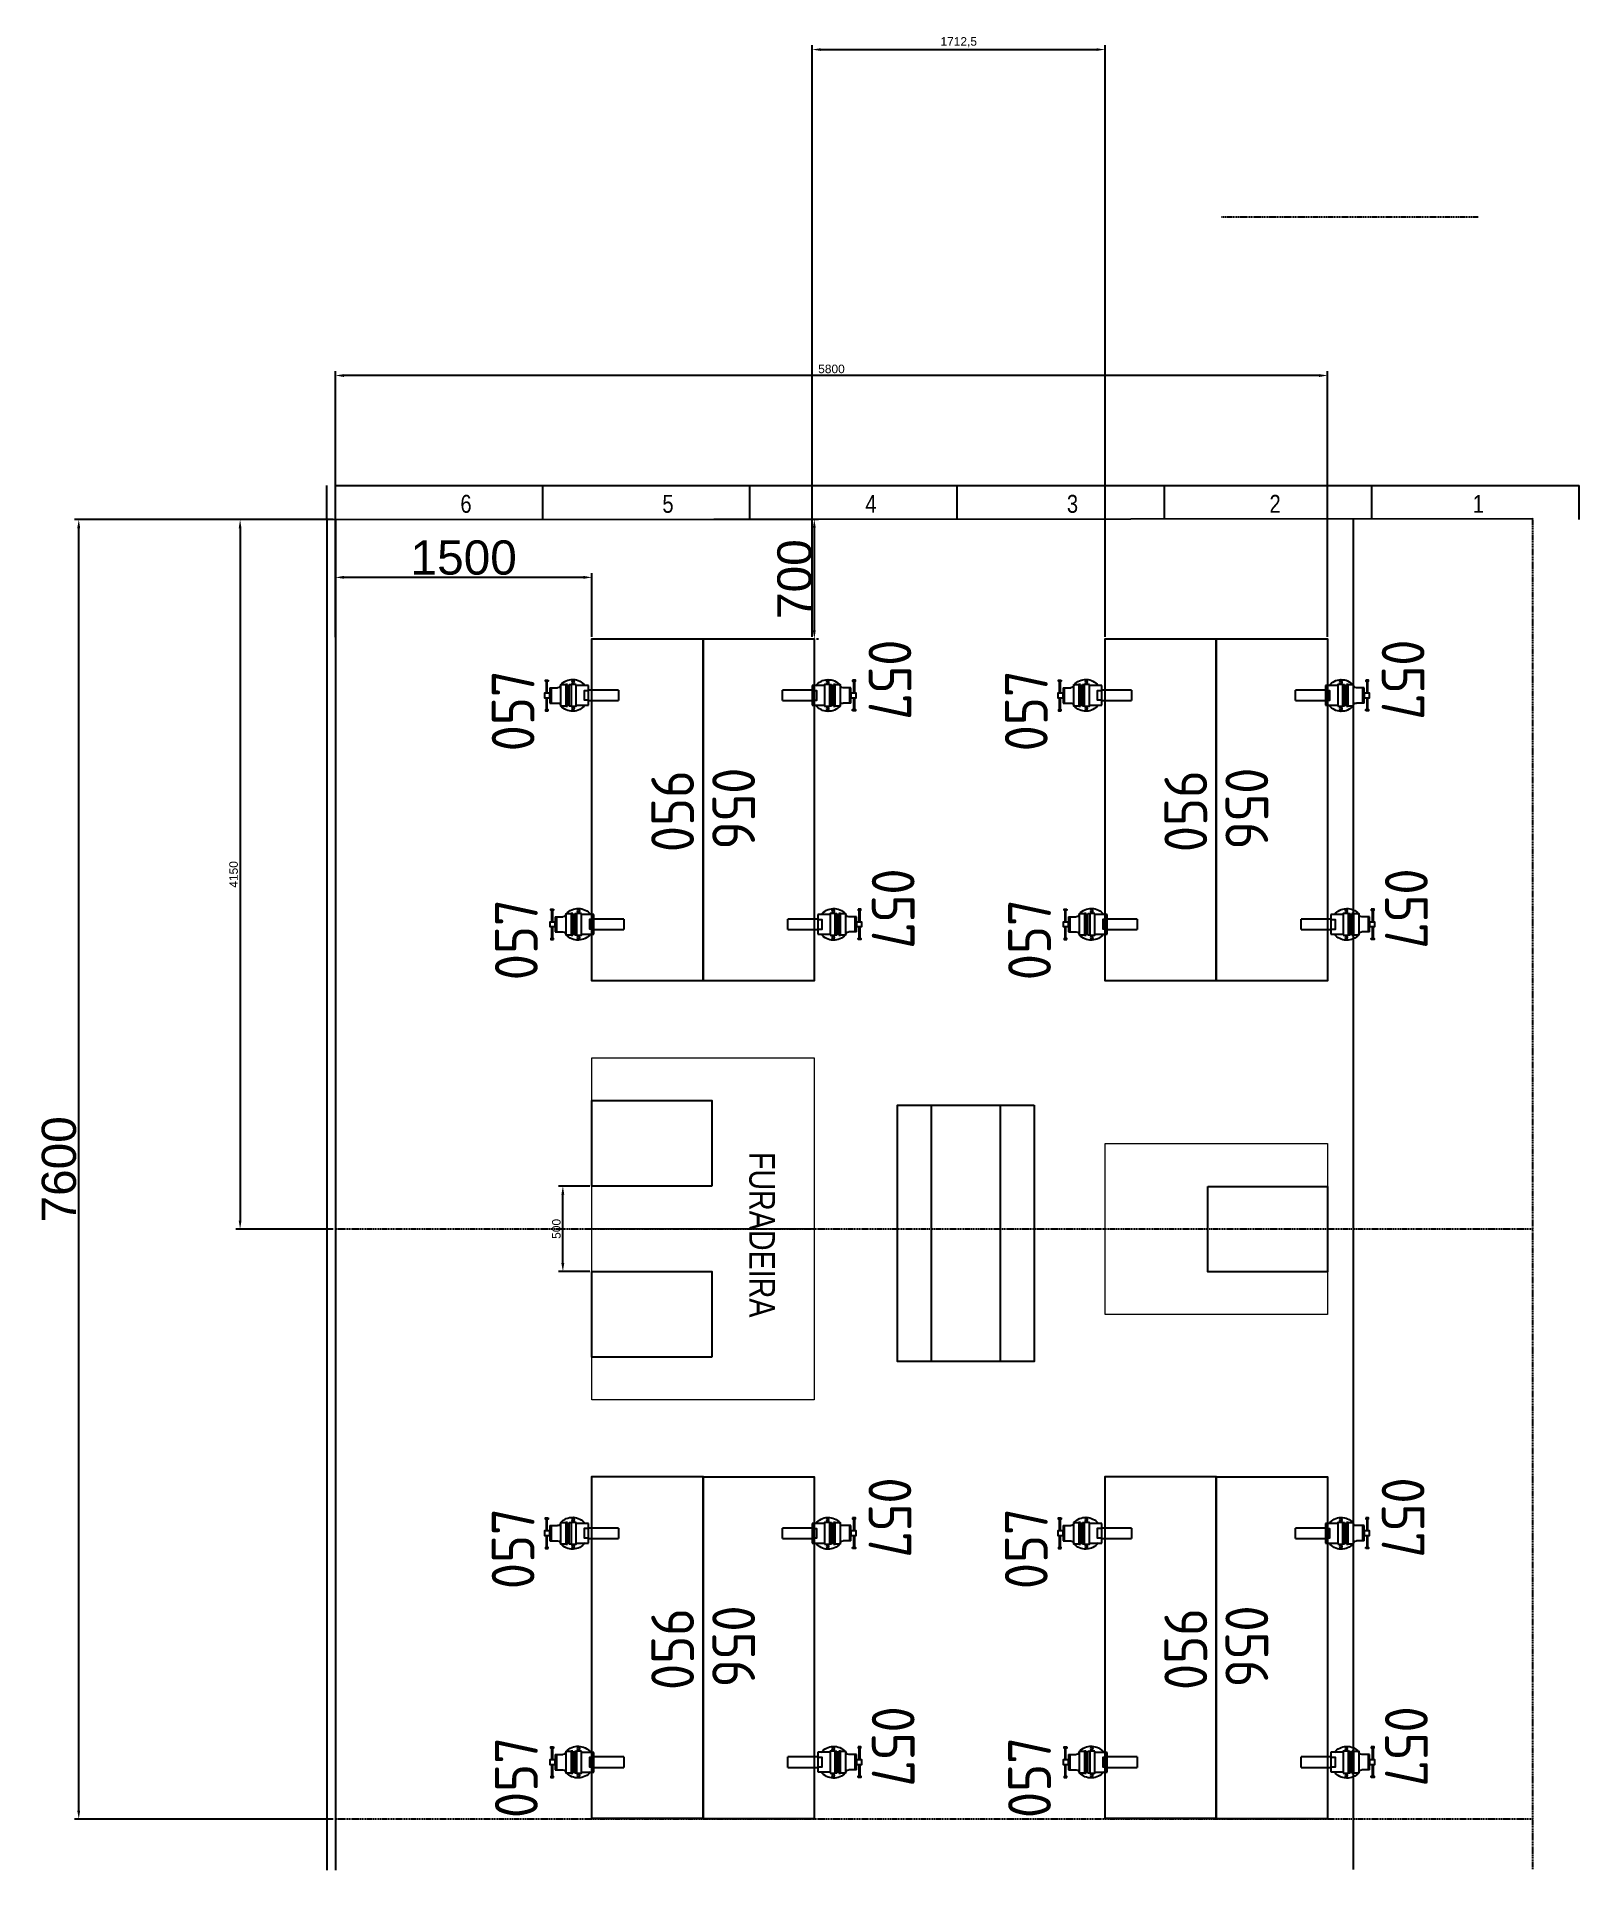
# Model space of a CAD drawing. Header units: millimetres. Extents: x 18768 to 1484868, y -11027 to 520152.
# Drawn here: x 1369951 to 1378969, y 295549 to 306273 of the extents above; entities that cross this region are included whole.
import ezdxf
from ezdxf.enums import TextEntityAlignment as Align

# ---------------------------------------------------------------- set-up
doc = ezdxf.new("R2010")
doc.units = ezdxf.units.MM
doc.linetypes.add('CENTER', pattern=[2.71, 2.2, -0.22, 0.07, -0.22])
doc.linetypes.add('DASHED2', pattern=[9.525, 6.35, -3.175])
for name, color, linetype in [('A Construir', 1, 'Continuous'), ('L025-TEXTO', 7, 'Continuous'), ('L035-ARRANJO-EXISTENTE', 180, 'Continuous'), ('L035-TEXTO', 40, 'Continuous'), ('LCENTRO', 1, 'CENTER'), ('PAREDES', 7, 'Continuous')]:
    doc.layers.add(name, color=color, linetype=linetype)
doc.styles.add('ISO-CP--25', font='isocp.shx', dxfattribs={"height": 250})
doc.styles.get("Standard").update_dxf_attribs({"font": 'arial.ttf'})
doc.dimstyles.new('Anotativo', dxfattribs={"dimscale": 0, "dimtxt": 2.5, "dimasz": 2.5, "dimexe": 1.25, "dimexo": 0.625, "dimtad": 1, "dimtxsty": 'Standard', "dimcen": 2.5, "dimadec": 0, "dimazin": 0, "dimtfac": 1, "dimtmove": 0, "dimatfit": 3, "dimfxl": 1, "dimarcsym": 0})

msp = doc.modelspace()

# ---------------------------------------------------------------- texts
at = {"layer": 'L035-TEXTO', "width": 0.8}
for s, p in [('6', (1372427.955, 303488.771)), ('6', (1372427.955, 303488.771)), ('5', (1373608.809, 303488.771)), ('5', (1373608.809, 303488.771)), ('4', (1374795.164, 303488.771)), ('4', (1374795.164, 303488.771)), ('3', (1375973.382, 303488.771)), ('3', (1375973.382, 303488.771)), ('2', (1377157.732, 303488.771)), ('2', (1377157.732, 303488.771)), ('1', (1378345.748, 303488.771)), ('1', (1378345.748, 303488.771))]:
    msp.add_text(s, height=105, dxfattribs=at).set_placement(p)
msp.add_text('FURADEIRA', height=150, rotation=270, dxfattribs=at).set_placement((1374116.772, 299751.426))

# ---------------------------------------------------------------- blocks, each defined once
blk = doc.blocks.new('BL_SENAI_id9310100290')
at = {"layer": 'L035-ARRANJO-EXISTENTE', "color": 0}
for p, q in [((-340, 112), (-340, 227)), ((-340, 227), (-272, 227)), ((-228, 233), (-238, 233)), ((-238, 219), (-238, 106)), ((-228, 106), (-228, 233)), ((-217, 106), (-217, 233)), ((-217, 233), (-207, 233)), ((-207, 219), (-207, 106)), ((-515, 200), (-515, 139)), ((-515, 200), (-340, 200)), ((-340, 139), (-515, 139)), ((-272, 112), (-340, 112)), ((-178, 144), (-178, 195)), ((-114, 214), (-159, 214)), ((-114, 125), (-159, 125)), ((-121, 214), (-121, 125)), ((-114, 214), (-114, 125)), ((-238, 106), (-228, 106)), ((-207, 106), (-217, 106))]:
    blk.add_line(p, q, dxfattribs=at)
for points in [[(-268, 233), (-238, 233), (-238, 106), (-268, 106)], [(-178, 233), (-207, 233), (-207, 106), (-178, 106)], [(-104, 259), (-104, 252), (-88, 252), (-88, 259)], [(-340, 143), (-340, 197), (-314, 197), (-314, 143)], [(-114, 156), (-114, 183), (-83, 183), (-83, 156)], [(-104, 80), (-104, 86), (-88, 86), (-88, 80)]]:
    blk.add_lwpolyline(points, close=True, dxfattribs=at)
for points in [[(-99, 183), (-99, 252), (-92, 252), (-92, 183)], [(-92, 156), (-92, 86), (-99, 86), (-99, 156)]]:
    blk.add_lwpolyline(points, dxfattribs=at)
for centre in [(-250, 248), (-250, 92)]:
    blk.add_circle(centre, 7.45, dxfattribs=at)
for centre, radius, start, end in [((-247, 170), 92.8, 41.7386, 141.8707), ((-272, 231), 4.33, 270, 0), ((-159, 233), 19, 180, 270), ((-247, 170), 92.8, 218.1293, 318.2614), ((-272, 108), 4.33, 0, 90), ((-159, 106), 19, 90, 180)]:
    blk.add_arc(centre, radius, start, end, dxfattribs=at)
at = {"layer": 'L025-TEXTO', "style": 'ISO-CP--25'}
blk.add_attdef('rmp_mt_codmaterial', (15, 15), '', height=40, dxfattribs=at)
at = {"layer": 'L025-TEXTO', "style": 'ISO-CP--25', "flags": 1}
for tag in ['rmp_mt_nomeunid', 'rmp_mt_potencia', 'rmp_mt_cod']:
    blk.add_attdef(tag, (15, 15), '', height=40, dxfattribs=at)
blk = doc.blocks.new('BL_SENAI_id9320240650')
at = {"layer": 'L035-ARRANJO-EXISTENTE', "color": 0}
blk.add_lwpolyline([(-595, 399), (-595, -251), (1405, -251), (1405, 399)], close=True, dxfattribs=at)
at = {"layer": 'L025-TEXTO', "style": 'ISO-CP--25'}
blk.add_attdef('rmp_mt_codmaterial', (15, 15), '', height=40, dxfattribs=at)
at = {"layer": 'L025-TEXTO', "style": 'ISO-CP--25', "flags": 1}
for tag in ['rmp_mt_nomeunid', 'rmp_mt_potencia', 'rmp_mt_cod']:
    blk.add_attdef(tag, (15, 15), '', height=40, dxfattribs=at)
blk = doc.blocks.new('*D525')
at = {"layer": 'DEFPOINTS', "color": 0, "linetype": 'ByBlock', "lineweight": 15, "transparency": 16777216}
for p in [(1370197, 303449), (1371697, 303449), (1371697, 295849)]:
    blk.add_point(p, dxfattribs=at)
at = {"layer": 'PAREDES', "color": 0, "linetype": 'ByBlock', "lineweight": -2, "transparency": 16777216}
for p, q in [((1371684, 303449), (1370172, 303449)), ((1370197, 295899), (1370197, 303399)), ((1371684, 295849), (1370172, 295849))]:
    blk.add_line(p, q, dxfattribs=at)
at = {"layer": 'PAREDES', "color": 0, "linetype": 'ByBlock', "lineweight": 15, "transparency": 16777216}
for points in [[(1370188, 303399), (1370205, 303399), (1370197, 303449)], [(1370188, 295899), (1370205, 295899), (1370197, 295849)]]:
    blk.add_solid(points, dxfattribs=at)
at = {"layer": 'PAREDES', "color": 0, "linetype": 'ByBlock', "lineweight": 15, "transparency": 16777216, "insert": (1370082, 299649), "char_height": 200, "attachment_point": 5, "rotation": 90}
blk.add_mtext('7600', dxfattribs=at)
blk = doc.blocks.new('*D526')
at = {"layer": 'DEFPOINTS', "color": 0, "linetype": 'ByBlock', "lineweight": 15, "transparency": 16777216}
for p in [(1371697, 303111), (1371697, 302749), (1373197, 302751)]:
    blk.add_point(p, dxfattribs=at)
at = {"layer": 'PAREDES', "color": 0, "linetype": 'ByBlock', "lineweight": -2, "transparency": 16777216}
for p, q in [((1371697, 302762), (1371697, 303136)), ((1373147, 303111), (1371747, 303111)), ((1373197, 302764), (1373197, 303136))]:
    blk.add_line(p, q, dxfattribs=at)
at = {"layer": 'PAREDES', "color": 0, "linetype": 'ByBlock', "lineweight": 15, "transparency": 16777216}
for points in [[(1371747, 303120), (1371747, 303103), (1371697, 303111)], [(1373147, 303120), (1373147, 303103), (1373197, 303111)]]:
    blk.add_solid(points, dxfattribs=at)
at = {"layer": 'PAREDES', "color": 0, "linetype": 'ByBlock', "lineweight": 15, "transparency": 16777216, "insert": (1372447, 303226), "char_height": 200, "attachment_point": 5}
blk.add_mtext('1500', dxfattribs=at)
blk = doc.blocks.new('*D527')
at = {"layer": 'DEFPOINTS', "color": 0, "linetype": 'ByBlock', "lineweight": 15, "transparency": 16777216}
for p in [(1373897, 303451), (1374497, 303451), (1374497, 302751)]:
    blk.add_point(p, dxfattribs=at)
at = {"layer": 'PAREDES', "color": 0, "linetype": 'ByBlock', "lineweight": -2, "transparency": 16777216}
for p, q in [((1373909, 303451), (1374522, 303451)), ((1374497, 302801), (1374497, 303401)), ((1374509, 302751), (1374522, 302751))]:
    blk.add_line(p, q, dxfattribs=at)
at = {"layer": 'PAREDES', "color": 0, "linetype": 'ByBlock', "lineweight": 15, "transparency": 16777216}
for points in [[(1374488, 303401), (1374505, 303401), (1374497, 303451)], [(1374488, 302801), (1374505, 302801), (1374497, 302751)]]:
    blk.add_solid(points, dxfattribs=at)
at = {"layer": 'PAREDES', "color": 0, "linetype": 'ByBlock', "lineweight": 15, "transparency": 16777216, "insert": (1374382, 303101), "char_height": 200, "attachment_point": 5, "rotation": 90}
blk.add_mtext('700', dxfattribs=at)
blk = doc.blocks.new('*D793')
at = {"layer": 'A Construir', "color": 0, "linetype": 'ByBlock', "lineweight": -2, "transparency": 16777216}
for p, q in [((1371697, 302764), (1371697, 304317)), ((1377447, 304292), (1371747, 304292)), ((1377497, 302764), (1377497, 304317))]:
    blk.add_line(p, q, dxfattribs=at)
at = {"layer": 'A Construir', "color": 0, "linetype": 'ByBlock', "lineweight": 15, "transparency": 16777216}
for points in [[(1371747, 304300), (1371747, 304283), (1371697, 304292)], [(1377447, 304300), (1377447, 304283), (1377497, 304292)]]:
    blk.add_solid(points, dxfattribs=at)
at = {"layer": 'DEFPOINTS', "color": 0, "linetype": 'ByBlock', "lineweight": 15, "transparency": 16777216}
for p in [(1371697, 304292), (1371697, 302751), (1377497, 302751)]:
    blk.add_point(p, dxfattribs=at)
at = {"layer": 'A Construir', "color": 0, "linetype": 'ByBlock', "lineweight": 15, "transparency": 16777216, "insert": (1374597, 304330), "char_height": 50, "attachment_point": 5}
blk.add_mtext('5800', dxfattribs=at)
blk = doc.blocks.new('*D794')
at = {"layer": 'DEFPOINTS', "color": 0, "linetype": 'ByBlock', "lineweight": 15, "transparency": 16777216}
for p in [(1373027, 299551), (1373197, 299551, -50), (1373197, 299051)]:
    blk.add_point(p, dxfattribs=at)
at = {"layer": 'PAREDES', "color": 0, "linetype": 'ByBlock', "lineweight": -2, "transparency": 16777216}
for p, q in [((1373184, 299551), (1373002, 299551)), ((1373027, 299101), (1373027, 299501)), ((1373184, 299051), (1373002, 299051))]:
    blk.add_line(p, q, dxfattribs=at)
at = {"layer": 'PAREDES', "color": 0, "linetype": 'ByBlock', "lineweight": 15, "transparency": 16777216}
for points in [[(1373018, 299501), (1373035, 299501), (1373027, 299551)], [(1373018, 299101), (1373035, 299101), (1373027, 299051)]]:
    blk.add_solid(points, dxfattribs=at)
at = {"layer": 'PAREDES', "color": 0, "linetype": 'ByBlock', "lineweight": 15, "transparency": 16777216, "insert": (1372989, 299301), "char_height": 50, "attachment_point": 5, "rotation": 90}
blk.add_mtext('500', dxfattribs=at)
blk = doc.blocks.new('*D795')
at = {"layer": 'A Construir', "color": 0, "linetype": 'ByBlock', "lineweight": -2, "transparency": 16777216}
for p, q in [((1371684, 303449), (1371115, 303449)), ((1371140, 303399), (1371140, 299349)), ((1371684, 299299), (1371115, 299299))]:
    blk.add_line(p, q, dxfattribs=at)
at = {"layer": 'A Construir', "color": 0, "linetype": 'ByBlock', "lineweight": 15, "transparency": 16777216}
for points in [[(1371132, 303399), (1371148, 303399), (1371140, 303449)], [(1371132, 299349), (1371148, 299349), (1371140, 299299)]]:
    blk.add_solid(points, dxfattribs=at)
at = {"layer": 'DEFPOINTS', "color": 0, "linetype": 'ByBlock', "lineweight": 15, "transparency": 16777216}
for p in [(1371697, 303449), (1371140, 299299), (1371697, 299299)]:
    blk.add_point(p, dxfattribs=at)
at = {"layer": 'A Construir', "color": 0, "linetype": 'ByBlock', "lineweight": 15, "transparency": 16777216, "insert": (1371102, 301374), "char_height": 50, "attachment_point": 5, "rotation": 90}
blk.add_mtext('4150', dxfattribs=at)
blk = doc.blocks.new('*D797')
at = {"layer": 'A Construir', "color": 0, "linetype": 'ByBlock', "lineweight": -2, "transparency": 16777216}
for p, q in [((1374484, 302764), (1374484, 306223)), ((1374534, 306198), (1376147, 306198)), ((1376197, 302764), (1376197, 306223))]:
    blk.add_line(p, q, dxfattribs=at)
at = {"layer": 'A Construir', "color": 0, "linetype": 'ByBlock', "lineweight": 15, "transparency": 16777216}
for points in [[(1374534, 306206), (1374534, 306190), (1374484, 306198)], [(1376147, 306206), (1376147, 306190), (1376197, 306198)]]:
    blk.add_solid(points, dxfattribs=at)
at = {"layer": 'DEFPOINTS', "color": 0, "linetype": 'ByBlock', "lineweight": 15, "transparency": 16777216}
for p in [(1376197, 306198), (1374484, 302751), (1376197, 302751)]:
    blk.add_point(p, dxfattribs=at)
at = {"layer": 'A Construir', "color": 0, "linetype": 'ByBlock', "lineweight": 15, "transparency": 16777216, "insert": (1375341, 306241), "char_height": 50, "attachment_point": 5}
blk.add_mtext('1712,5', dxfattribs=at)

# ---------------------------------------------------------------- dimensions: what is measured, and where the dimension line sits
at = {"layer": 'A Construir', "linetype": 'ByBlock', "lineweight": 15}
for base, p1, p2, picture, middle in [((1376196.769, 306198.126), (1374484.272, 302751.43), (1376196.769, 302751.43), '*D797', (1375340.52, 306240.674)), ((1371696.771, 304291.54), (1377496.769, 302751.43), (1371696.771, 302751.43), '*D793', (1374596.77, 304329.568))]:
    dim = msp.add_linear_dim(base=base, p1=p1, p2=p2, dimstyle='Anotativo', dxfattribs=at)
    dim.commit()
    dim.dimension.update_dxf_attribs({"geometry": picture, "text_midpoint": middle})
dim = msp.add_aligned_dim(p1=(1371696.771, 303449.486), p2=(1371696.771, 299299.486), distance=-556.74, dimstyle='Anotativo', dxfattribs=at)
dim.commit()
dim.dimension.update_dxf_attribs({"geometry": '*D795', "text_midpoint": (1371102.002, 301374.486)})
at = {"layer": 'PAREDES', "linetype": 'ByBlock', "lineweight": 15}
for base, p1, p2, picture, middle in [((1370196.771, 303449.486), (1371696.771, 295849.486), (1371696.771, 303449.486), '*D525', (1370082.156, 299649.486)), ((1374496.772, 303451.428), (1374496.772, 302751.43), (1373896.771, 303451.428), '*D527', (1374382.157, 303101.429))]:
    dim = msp.add_linear_dim(base=base, p1=p1, p2=p2, angle=90, dimstyle='Anotativo', override={"dimtxt": 10}, dxfattribs=at)
    dim.commit()
    dim.dimension.update_dxf_attribs({"geometry": picture, "text_midpoint": middle})
dim = msp.add_linear_dim(base=(1371696.771, 303111.43), p1=(1373196.772, 302751.43), p2=(1371696.771, 302749.486), dimstyle='Anotativo', override={"dimtxt": 10}, dxfattribs=at)
dim.commit()
dim.dimension.update_dxf_attribs({"geometry": '*D526', "text_midpoint": (1372446.771, 303226.045)})
dim = msp.add_linear_dim(base=(1373026.772, 299551.426), p1=(1373196.772, 299051.426), p2=(1373196.772, 299551.426, -50), angle=270, dimstyle='Anotativo', dxfattribs=at)
dim.commit()
dim.dimension.update_dxf_attribs({"geometry": '*D794', "text_midpoint": (1372988.743, 299301.426)})

# ---------------------------------------------------------------- linework, layer by layer
at = {"color": 1, "linetype": 'DASHED2'}
for p, q in [((1376876.771, 305219.483), (1378376.774, 305219.483)), ((1378696.765, 295555.569), (1378696.765, 303455.569)), ((1378696.765, 299299.486), (1371696.771, 299299.486)), ((1378696.765, 295849.486), (1371696.771, 295849.486))]:
    msp.add_line(p, q, dxfattribs=at)
at = {"color": 1}
for p, q in [((1371646.771, 303449.486), (1371646.771, 303649.486)), ((1371696.771, 303449.486), (1371696.771, 303649.486)), ((1371696.771, 303449.486), (1371696.771, 303649.486)), ((1372908.771, 303449.486), (1372908.771, 303649.486)), ((1372908.771, 303449.486), (1372908.771, 303649.486)), ((1374120.771, 303449.486), (1374120.771, 303649.486)), ((1374120.771, 303449.486), (1374120.771, 303649.486)), ((1375332.771, 303449.486), (1375332.771, 303649.486)), ((1375332.771, 303449.486), (1375332.771, 303649.486)), ((1376544.771, 303449.486), (1376544.771, 303649.486)), ((1376544.771, 303449.486), (1376544.771, 303649.486)), ((1377756.771, 303449.486), (1377756.771, 303649.486)), ((1377756.771, 303449.486), (1377756.771, 303649.486)), ((1378968.771, 303449.486), (1378968.771, 303649.486)), ((1378968.771, 303449.486), (1378968.771, 303649.486))]:
    msp.add_line(p, q, dxfattribs=at)
for p, q in [((1371646.771, 303449.486), (1371646.771, 295549.486)), ((1371696.771, 303449.486), (1371696.771, 295549.486)), ((1377646.769, 303454.663), (1377646.769, 295554.663)), ((1375182.314, 298524.718), (1375182.314, 300024.718)), ((1375582.314, 300024.718), (1375582.314, 298524.718))]:
    msp.add_line(p, q)
at = {"elevation": -50}
msp.add_lwpolyline([(1373896.772, 299551.426), (1373196.772, 299551.426), (1373196.772, 300051.426), (1373896.772, 300051.426)], close=True, dxfattribs=at)
for points in [[(1375782.314, 300024.718), (1375782.314, 298524.718), (1374982.314, 298524.718), (1374982.314, 300024.718)], [(1376796.769, 299549.486), (1377496.769, 299549.486), (1377496.769, 299049.486), (1376796.769, 299049.486)], [(1373896.772, 298551.426), (1373196.772, 298551.426), (1373196.772, 299051.426), (1373896.772, 299051.426)]]:
    msp.add_lwpolyline(points, close=True)
at = {"layer": 'LCENTRO', "linetype": 'ByBlock', "lineweight": 15}
for points in [[(1374496.772, 299301.426), (1373196.772, 299301.426), (1373196.772, 300301.426), (1374496.772, 300301.426), (1374496.772, 299301.426)], [(1376196.769, 299799.486), (1377496.769, 299799.486), (1377496.769, 298799.486), (1376196.769, 298799.486), (1376196.769, 299799.486)], [(1374496.772, 298301.426), (1373196.772, 298301.426), (1373196.772, 299301.426), (1374496.772, 299301.426), (1374496.772, 298301.426)]]:
    msp.add_lwpolyline(points, dxfattribs=at)
at = {"layer": 'PAREDES'}
for p, q in [((1371696.771, 303649.486), (1378968.771, 303649.486)), ((1371646.771, 303449.486), (1378696.765, 303455.569))]:
    msp.add_line(p, q, dxfattribs=at)

# ---------------------------------------------------------------- block references
at = {"layer": 'L035-ARRANJO-EXISTENTE'}
ref = msp.add_blockref('BL_SENAI_id9320240650', (1373447.692, 301346.801), dxfattribs=dict(at, xscale=-1, rotation=270))
ref.add_attrib('rmp_mt_codmaterial', '056', dxfattribs={"layer": 'L025-TEXTO', "height": 250, "rotation": 90, "style": 'ISO-CP--25'}).set_placement((1373793.412, 301743.739), align=Align.CENTER)
ref = msp.add_blockref('BL_SENAI_id9320240650', (1374245.852, 302156.059), dxfattribs=dict(at, xscale=-1, rotation=90))
ref.add_attrib('rmp_mt_codmaterial', '056', dxfattribs={"layer": 'L025-TEXTO', "height": 250, "rotation": 270, "style": 'ISO-CP--25'}).set_placement((1373900.131, 301759.121), align=Align.CENTER)
ref = msp.add_blockref('BL_SENAI_id9320240650', (1376447.688, 301346.801), dxfattribs=dict(at, xscale=-1, rotation=270))
ref.add_attrib('rmp_mt_codmaterial', '056', dxfattribs={"layer": 'L025-TEXTO', "height": 250, "rotation": 90, "style": 'ISO-CP--25'}).set_placement((1376793.409, 301743.739), align=Align.CENTER)
ref = msp.add_blockref('BL_SENAI_id9320240650', (1377245.849, 302156.059), dxfattribs=dict(at, xscale=-1, rotation=90))
ref.add_attrib('rmp_mt_codmaterial', '056', dxfattribs={"layer": 'L025-TEXTO', "height": 250, "rotation": 270, "style": 'ISO-CP--25'}).set_placement((1376900.128, 301759.121), align=Align.CENTER)
ref = msp.add_blockref('BL_SENAI_id9310100290', (1374824.94, 302590.362), dxfattribs=dict(at, xscale=-1, rotation=180))
ref.add_attrib('rmp_mt_codmaterial', '057', dxfattribs={"layer": 'L025-TEXTO', "height": 250, "rotation": 270, "style": 'ISO-CP--25'}).set_placement((1374813.682, 302510.831), align=Align.CENTER)
ref = msp.add_blockref('BL_SENAI_id9310100290', (1377824.936, 302590.362), dxfattribs=dict(at, xscale=-1, rotation=180))
ref.add_attrib('rmp_mt_codmaterial', '057', dxfattribs={"layer": 'L025-TEXTO', "height": 250, "rotation": 270, "style": 'ISO-CP--25'}).set_placement((1377813.679, 302510.831), align=Align.CENTER)
ref = msp.add_blockref('BL_SENAI_id9310100290', (1372836.604, 302251.238), dxfattribs=dict(at, xscale=-1))
ref.add_attrib('rmp_mt_codmaterial', '057', dxfattribs={"layer": 'L025-TEXTO', "height": 250, "rotation": 90, "style": 'ISO-CP--25'}).set_placement((1372860.828, 302330.769), align=Align.CENTER)
ref = msp.add_blockref('BL_SENAI_id9310100290', (1375836.601, 302251.238), dxfattribs=dict(at, xscale=-1))
ref.add_attrib('rmp_mt_codmaterial', '057', dxfattribs={"layer": 'L025-TEXTO', "height": 250, "rotation": 90, "style": 'ISO-CP--25'}).set_placement((1375860.825, 302330.769), align=Align.CENTER)
ref = msp.add_blockref('BL_SENAI_id9310100290', (1374856.94, 301251.622), dxfattribs=dict(at, xscale=-1, rotation=180))
ref.add_attrib('rmp_mt_codmaterial', '057', dxfattribs={"layer": 'L025-TEXTO', "height": 250, "rotation": 270, "style": 'ISO-CP--25'}).set_placement((1374832.716, 301172.091), align=Align.CENTER)
ref = msp.add_blockref('BL_SENAI_id9310100290', (1377856.936, 301251.622), dxfattribs=dict(at, xscale=-1, rotation=180))
ref.add_attrib('rmp_mt_codmaterial', '057', dxfattribs={"layer": 'L025-TEXTO', "height": 250, "rotation": 270, "style": 'ISO-CP--25'}).set_placement((1377832.713, 301172.091), align=Align.CENTER)
ref = msp.add_blockref('BL_SENAI_id9310100290', (1372868.604, 300912.498), dxfattribs=dict(at, xscale=-1))
ref.add_attrib('rmp_mt_codmaterial', '057', dxfattribs={"layer": 'L025-TEXTO', "height": 250, "rotation": 90, "style": 'ISO-CP--25'}).set_placement((1372879.862, 300992.029), align=Align.CENTER)
ref = msp.add_blockref('BL_SENAI_id9310100290', (1375868.601, 300912.498), dxfattribs=dict(at, xscale=-1))
ref.add_attrib('rmp_mt_codmaterial', '057', dxfattribs={"layer": 'L025-TEXTO', "height": 250, "rotation": 90, "style": 'ISO-CP--25'}).set_placement((1375879.858, 300992.029), align=Align.CENTER)
ref = msp.add_blockref('BL_SENAI_id9320240650', (1373447.692, 296446.797), dxfattribs=dict(at, xscale=-1, rotation=270))
ref.add_attrib('rmp_mt_codmaterial', '056', dxfattribs={"layer": 'L025-TEXTO', "height": 250, "rotation": 90, "style": 'ISO-CP--25'}).set_placement((1373793.412, 296843.736), align=Align.CENTER)
ref = msp.add_blockref('BL_SENAI_id9320240650', (1374245.852, 297256.056), dxfattribs=dict(at, xscale=-1, rotation=90))
ref.add_attrib('rmp_mt_codmaterial', '056', dxfattribs={"layer": 'L025-TEXTO', "height": 250, "rotation": 270, "style": 'ISO-CP--25'}).set_placement((1373900.131, 296859.117), align=Align.CENTER)
ref = msp.add_blockref('BL_SENAI_id9310100290', (1374824.94, 297690.358), dxfattribs=dict(at, xscale=-1, rotation=180))
ref.add_attrib('rmp_mt_codmaterial', '057', dxfattribs={"layer": 'L025-TEXTO', "height": 250, "rotation": 270, "style": 'ISO-CP--25'}).set_placement((1374813.682, 297610.827), align=Align.CENTER)
ref = msp.add_blockref('BL_SENAI_id9320240650', (1376447.688, 296446.797), dxfattribs=dict(at, xscale=-1, rotation=270))
ref.add_attrib('rmp_mt_codmaterial', '056', dxfattribs={"layer": 'L025-TEXTO', "height": 250, "rotation": 90, "style": 'ISO-CP--25'}).set_placement((1376793.409, 296843.736), align=Align.CENTER)
ref = msp.add_blockref('BL_SENAI_id9320240650', (1377245.849, 297256.056), dxfattribs=dict(at, xscale=-1, rotation=90))
ref.add_attrib('rmp_mt_codmaterial', '056', dxfattribs={"layer": 'L025-TEXTO', "height": 250, "rotation": 270, "style": 'ISO-CP--25'}).set_placement((1376900.128, 296859.117), align=Align.CENTER)
ref = msp.add_blockref('BL_SENAI_id9310100290', (1377824.936, 297690.358), dxfattribs=dict(at, xscale=-1, rotation=180))
ref.add_attrib('rmp_mt_codmaterial', '057', dxfattribs={"layer": 'L025-TEXTO', "height": 250, "rotation": 270, "style": 'ISO-CP--25'}).set_placement((1377813.679, 297610.827), align=Align.CENTER)
ref = msp.add_blockref('BL_SENAI_id9310100290', (1372836.604, 297351.235), dxfattribs=dict(at, xscale=-1))
ref.add_attrib('rmp_mt_codmaterial', '057', dxfattribs={"layer": 'L025-TEXTO', "height": 250, "rotation": 90, "style": 'ISO-CP--25'}).set_placement((1372860.828, 297430.766), align=Align.CENTER)
ref = msp.add_blockref('BL_SENAI_id9310100290', (1375836.601, 297351.235), dxfattribs=dict(at, xscale=-1))
ref.add_attrib('rmp_mt_codmaterial', '057', dxfattribs={"layer": 'L025-TEXTO', "height": 250, "rotation": 90, "style": 'ISO-CP--25'}).set_placement((1375860.825, 297430.766), align=Align.CENTER)
ref = msp.add_blockref('BL_SENAI_id9310100290', (1374856.94, 296351.618), dxfattribs=dict(at, xscale=-1, rotation=180))
ref.add_attrib('rmp_mt_codmaterial', '057', dxfattribs={"layer": 'L025-TEXTO', "height": 250, "rotation": 270, "style": 'ISO-CP--25'}).set_placement((1374832.716, 296272.087), align=Align.CENTER)
ref = msp.add_blockref('BL_SENAI_id9310100290', (1377856.936, 296351.618), dxfattribs=dict(at, xscale=-1, rotation=180))
ref.add_attrib('rmp_mt_codmaterial', '057', dxfattribs={"layer": 'L025-TEXTO', "height": 250, "rotation": 270, "style": 'ISO-CP--25'}).set_placement((1377832.713, 296272.087), align=Align.CENTER)
ref = msp.add_blockref('BL_SENAI_id9310100290', (1372868.604, 296012.495), dxfattribs=dict(at, xscale=-1))
ref.add_attrib('rmp_mt_codmaterial', '057', dxfattribs={"layer": 'L025-TEXTO', "height": 250, "rotation": 90, "style": 'ISO-CP--25'}).set_placement((1372879.862, 296092.026), align=Align.CENTER)
ref = msp.add_blockref('BL_SENAI_id9310100290', (1375868.601, 296012.495), dxfattribs=dict(at, xscale=-1))
ref.add_attrib('rmp_mt_codmaterial', '057', dxfattribs={"layer": 'L025-TEXTO', "height": 250, "rotation": 90, "style": 'ISO-CP--25'}).set_placement((1375879.858, 296092.026), align=Align.CENTER)

msp.set_redraw_order([(e.dxf.handle, doc.entitydb.next_handle()) for e in msp.query("TEXT MTEXT ATTDEF DIMENSION ARC_DIMENSION")])  # texts and dimensions are drawn at this point

doc.saveas('drawing.dxf')
